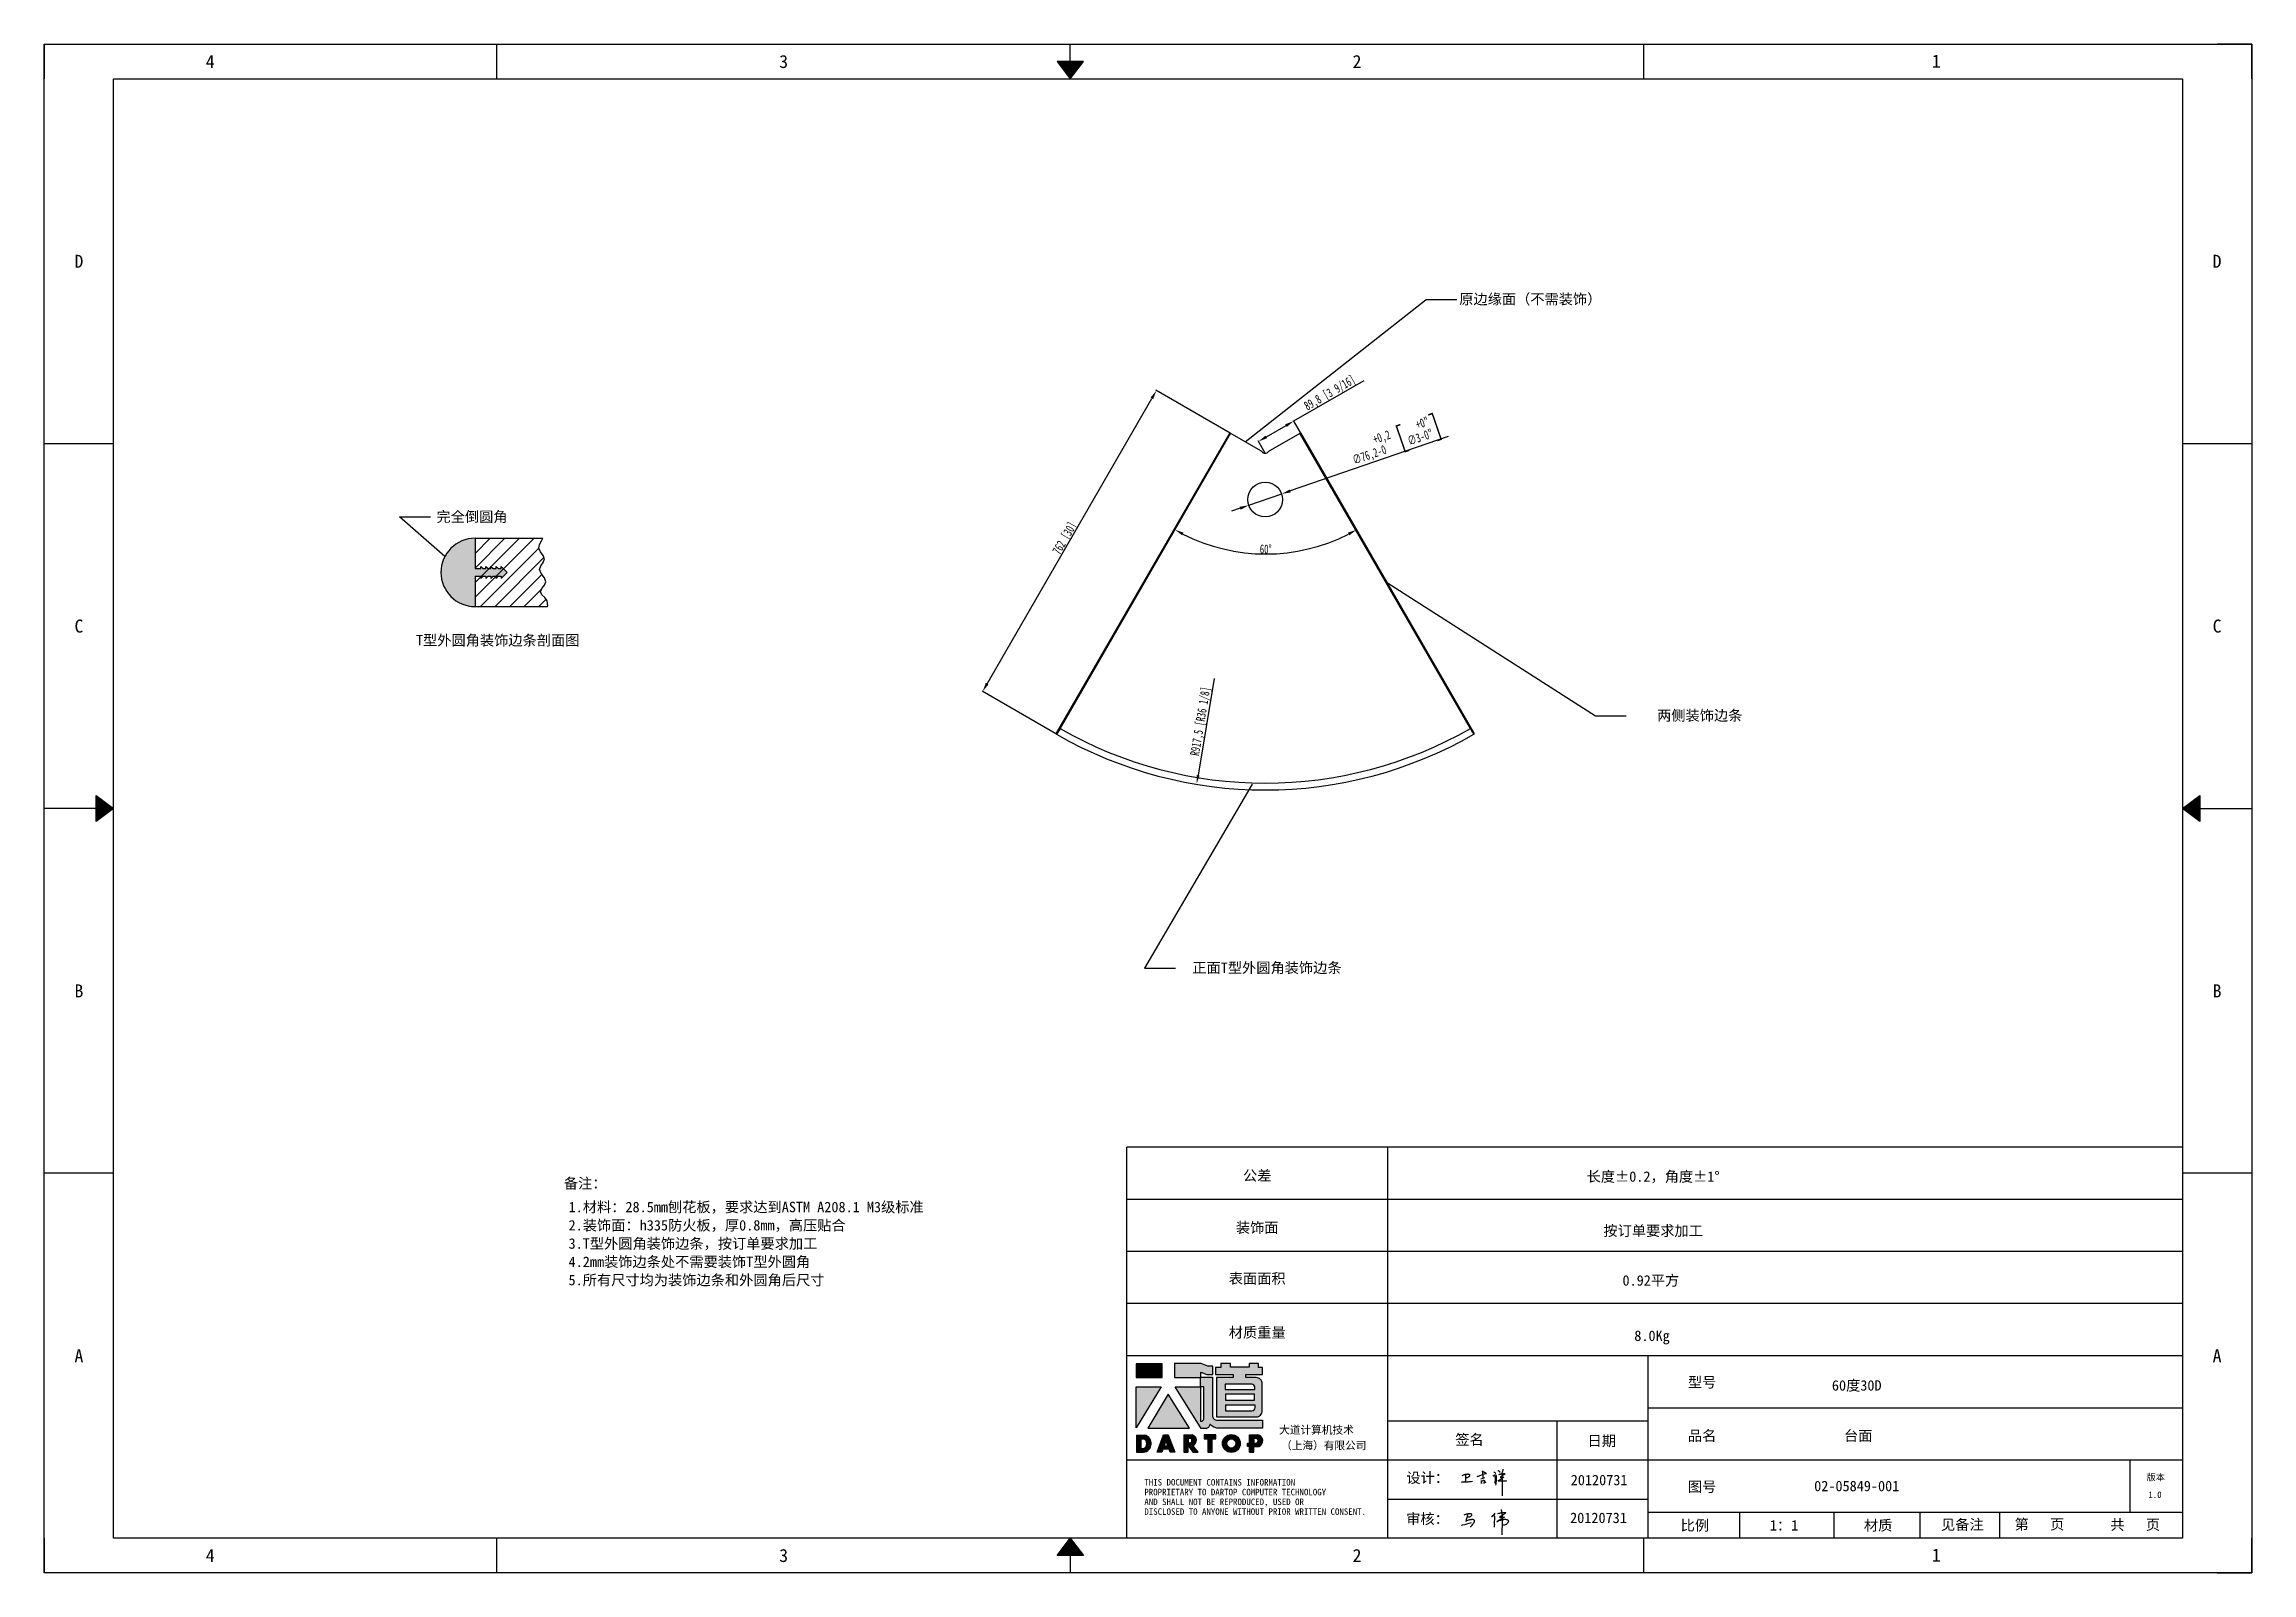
# Model space of a CAD drawing. Header units: inches. Extents: x 777 to 29406, y -38596 to 2393.
# Drawn here: x 6895 to 11733, y -957 to 2393 of the extents above; entities that cross this region are included whole.
import ezdxf
from ezdxf.enums import TextEntityAlignment as Align

# ---------------------------------------------------------------- set-up
doc = ezdxf.new("R2010")
doc.units = ezdxf.units.IN
doc.header["$LTSCALE"] = 0.605
doc.header["$MEASUREMENT"] = 0
doc.header["$PDMODE"] = 3
doc.header["$PDSIZE"] = 0.25
doc.linetypes.add('DOT', pattern=[0.2, 0.1, -0.1])
doc.layers.get('0').update_dxf_attribs({"linetype": 'CONTINUOUS'})
doc.layers.get('Defpoints').update_dxf_attribs({"linetype": 'CONTINUOUS'})
for name, color, linetype in [('02-05848-001_DXF_HATCHING', 7, 'CONTINUOUS'), ('02-05848-001_DXF_TEXT', 7, 'CONTINUOUS'), ('02-05849-001DXF_CONTINUOUS_LINE', 7, 'CONTINUOUS'), ('4', 7, 'CONTINUOUS'), ('print', 30, 'CONTINUOUS')]:
    doc.layers.add(name, color=color, linetype=linetype)
doc.layers.add('dim', color=2, linetype='CONTINUOUS', lineweight=9)
doc.styles.add('Dartop', font='')
doc.styles.add('hzHT', font='simhei.ttf')
doc.styles.get("Standard").update_dxf_attribs({"font": 'txt', "width": 0.7})
doc.styles.get('Dartop').set_extended_font_data('FangSong_GB2312')
doc.dimstyles.new('ISO-25', dxfattribs={"dimtxt": 20, "dimasz": 20, "dimexe": 1.25, "dimexo": 0.625, "dimtad": 1, "dimdec": 1, "dimtxsty": 'Standard', "dimcen": 2.5, "dimadec": 0, "dimazin": 0, "dimtfac": 1, "dimtdec": 1, "dimtmove": 0, "dimatfit": 3, "dimfxl": 0, "dimarcsym": 0})
doc.dimstyles.get("Standard").update_dxf_attribs({"dimtxt": 0.1, "dimasz": 0.125, "dimexe": 0.18, "dimexo": 0.0625, "dimgap": 0.09, "dimtad": 0, "dimtih": 1, "dimtoh": 1, "dimdec": 3, "dimzin": 4, "dimdsep": 46, "dimtxsty": 'Standard', "dimblk": '_FILLED', "dimblk1": '_FILLED', "dimblk2": '_FILLED', "dimcen": 0.09, "dimadec": 0, "dimazin": 0, "dimtol": 1, "dimtp": 0.008, "dimtm": 0.008, "dimtfac": 1, "dimtdec": 3, "dimtofl": 0, "dimtmove": 0, "dimatfit": 3, "dimldrblk": '_FILLED', "dimfxl": 0, "dimtolj": 1, "dimtzin": 4, "dimarcsym": 0})

msp = doc.modelspace()

# ---------------------------------------------------------------- texts
at = {"color": 0}
for s, height, style, p in [('4', 28.55, 'Dartop', (7259.39, 2355.13)), ('3', 28.55, 'Dartop', (8515.78, 2355.13)), ('2', 28.55, 'Dartop', (9772.16, 2355.13)), ('1', 28.55, 'Dartop', (11041.56, 2356.04)), ('D', 28.55, 'Dartop', (6971.64, 1917.3)), ('D', 28.55, 'Dartop', (11656.73, 1917.3)), ('C', 28.55, 'Dartop', (6971.64, 1117.78)), ('C', 28.55, 'Dartop', (11656.73, 1117.78)), ('T型外圆角装饰边条剖面图', 22.8433, 'hzHT', (7889.32, 1086.78)), ('B', 28.55, 'Dartop', (6971.64, 318.27)), ('B', 28.55, 'Dartop', (11656.73, 318.27)), ('备注：', 22.843, 'hzHT', (8080.98, -103.38)), ('公差', 22.843, 'hzHT', (9553.49, -86.5)), ('长度%%P0.2，角度%%P1%%D', 22.8433, 'hzHT', (10421.05, -88.56)), ('1.材料：28.5mm刨花板，要求达到ASTM A208.1 M3级标准', 22.8433, 'hzHT', (8433.66, -155.37)), ('2.装饰面：h335防火板，厚0.8mm，高压贴合           ', 22.8433, 'hzHT', (8433.66, -195.37)), ('装饰面', 22.843, 'hzHT', (9553.49, -200.37)), ('按订单要求加工', 22.843, 'hzHT', (10421.05, -207.34)), ('3.T型外圆角装饰边条，按订单要求加工               ', 22.8433, 'hzHT', (8433.66, -235.37)), ('4.2mm装饰边条处不需要装饰T型外圆角                ', 22.8433, 'hzHT', (8433.66, -275.37)), ('5.所有尺寸均为装饰边条和外圆角后尺寸              ', 22.8433, 'hzHT', (8433.66, -315.37)), ('表面面积', 22.843, 'hzHT', (9553.49, -312.05)), ('0.92平方', 22.843, 'hzHT', (10416.09, -316.22)), ('材质重量', 22.843, 'hzHT', (9553.49, -430.3)), ('8.0Kg', 22.843, 'hzHT', (10418.57, -437.48)), ('A', 28.55, 'Dartop', (6971.64, -481.25)), ('A', 28.55, 'Dartop', (11656.73, -481.25)), ('型号', 22.843, 'hzHT', (10528.39, -539.36)), ('60度30D', 22.843, 'hzHT', (10867.14, -546.36)), ('签名', 22.843, 'hzHT', (10018.64, -664.99)), ('日期', 22.843, 'hzHT', (10308.5, -667.8)), ('品名', 22.843, 'hzHT', (10528.39, -656.62)), ('台面', 22.843, 'hzHT', (10870.33, -656.62)), ('20120731', 22.843, 'hzHT', (10302.64, -753.68)), ('图号', 22.843, 'hzHT', (10528.39, -768.28)), ('02-05849-001', 22.8433, 'hzHT', (10867.14, -766.79)), ('版本', 14.277, 'hzHT', (11522.38, -747.59)), ('1.0', 14.277, 'Dartop', (11520.66, -785.74)), ('20120731', 22.843, 'hzHT', (10301.27, -836.57)), ('比例', 22.843, 'hzHT', (10512.46, -853.05)), ('1：1', 22.843, 'hzHT', (10707.74, -853.05)), ('材质', 22.843, 'hzHT', (10914.08, -853.05)), ('见备注', 22.843, 'hzHT', (11098.61, -851.37)), ('第   页', 22.843, 'hzHT', (11267.45, -850.68)), ('共   页', 22.843, 'hzHT', (11477.29, -851.51)), ('4', 28.55, 'Dartop', (7259.39, -919.08)), ('3', 28.55, 'Dartop', (8515.78, -919.08)), ('2', 28.55, 'Dartop', (9772.16, -919.08)), ('1', 28.55, 'Dartop', (11041.56, -918.17))]:
    msp.add_text(s, height=height, dxfattribs=dict(at, style=style)).set_placement(p, align=Align.MIDDLE_CENTER)
at = {"color": 0, "style": 'hzHT'}
for s, height, p in [('THIS DOCUMENT CONTAINS INFORMATION', 14.2771, (9306.25, -765.79)), ('PROPRIETARY TO DARTOP COMPUTER TECHNOLOGY', 14.2771, (9306.25, -787.21)), ('设计：', 22.843, (9880.26, -760.17)), ('AND SHALL NOT BE REPRODUCED, USED OR', 14.2771, (9306.25, -808.62)), ('DISCLOSED TO ANYONE WITHOUT PRIOR WRITTEN CONSENT.', 14.2771, (9306.25, -830.04)), ('审核：', 22.843, (9879.92, -850.12))]:
    msp.add_text(s, height=height, dxfattribs=at).set_placement(p)
at = {"layer": '4', "color": 0, "style": 'hzHT'}
for s, p in [('大道计算机技术', (9601.54, -652.39)), ('（上海）有限公司', (9605.85, -686.54))]:
    msp.add_text(s, height=17.132, dxfattribs=at).set_placement(p)
at = {"layer": 'dim', "color": 0, "style": 'hzHT'}
for s, height, p in [('原边缘面（不需装饰）', 22.843, (10151.92, 1834.46)), ('完全倒圆角', 22.843, (7833, 1357.52)), ('两侧装饰边条', 22.843, (10523.13, 922.02)), ('正面T型外圆角装饰边条', 22.8433, (9574.92, 369.04))]:
    msp.add_text(s, height=height, dxfattribs=at).set_placement(p, align=Align.MIDDLE_CENTER)

# ---------------------------------------------------------------- blocks, each defined once
blk = doc.blocks.new('_FILLED')
at = {"color": 0, "linetype": 'ByBlock'}
blk.add_solid([(0, 0), (-1, 0.16), (-1, -0.16)], dxfattribs=at)
blk = doc.blocks.new('*U5')
at = {"color": 254, "linetype": 'Continuous', "extrusion": (0, 0, -1)}
for points in [[(-17, 0.333), (-16.812, 0.25), (-17, 0.5)], [(-17, 0.333), (-17.188, 0.25), (-16.812, 0.25)], [(-17, 0.333), (-17, 0.5), (-17.188, 0.25)]]:
    blk.add_solid(points, dxfattribs=at)
blk = doc.blocks.new('*U4')
at = {"color": 254, "linetype": 'Continuous', "extrusion": (0, 0, -1)}
for points in [[(-33.167, 11), (-33, 11), (-33.25, 11.188)], [(-33.167, 11), (-33.25, 11.188), (-33.25, 10.812)], [(-33.167, 11), (-33.25, 10.812), (-33, 11)]]:
    blk.add_solid(points, dxfattribs=at)
blk = doc.blocks.new('*U6')
at = {"color": 254, "linetype": 'Continuous'}
for points in [[(17, 21.667), (17.188, 21.75), (16.812, 21.75)], [(17, 21.667), (16.812, 21.75), (17, 21.5)], [(17, 21.667), (17, 21.5), (17.188, 21.75)]]:
    blk.add_solid(points, dxfattribs=at)
blk = doc.blocks.new('*U3')
at = {"color": 254, "linetype": 'Continuous', "extrusion": (0, 0, -1)}
for points in [[(-0.833, 11), (-0.75, 10.812), (-0.75, 11.188)], [(-0.833, 11), (-0.75, 11.188), (-1, 11)], [(-0.833, 11), (-1, 11), (-0.75, 10.812)]]:
    blk.add_solid(points, dxfattribs=at)
blk = doc.blocks.new('dadao')
for p, q in [((48, 19.2), (44.9, 10.4)), ((44.9, 10.4), (51.2, 10.4)), ((51.2, 10.4), (48, 19.2))]:
    blk.add_line(p, q)
for points in [[(41.8, 121.6), (41.8, 143.7), (-0.4, 143.7), (-0.4, 121.6), (41.8, 121.6)], [(104.8, 122), (104.8, 130.3), (114.1, 126.3), (124.2, 126.3), (124.2, 139.6), (115.9, 139.6), (105.1, 143.9), (61.5, 143.9)], [(61.7, 144), (61.7, 121.3), (103.9, 121.3)], [(113.4, 38.7), (105.1, 38.7), (63, 106.5), (103.9, 106.5), (103.9, 120.9), (103.9, 121.3)], [(109.7, 53.6), (109.7, 106.2), (104.3, 106.2), (104.3, 50.4), (106.6, 50.4)], [(144.6, 94.4), (144.6, 84.8), (192, 84.8), (192, 94.1), (144.9, 94.1)], [(120.2, 45), (119.5, 45), (119.5, 44.6)], [(0, 28), (0, 0), (11.8, 0)], [(0.1, 28), (14, 28)], [(7.1, 21.8), (7.1, 6.1), (12, 6.1)], [(7.1, 21.8), (11.4, 21.8)], [(76.8, 28.2), (76.8, 0), (84.1, 0), (84.1, 11.1), (91.6, -0.1), (100.3, -0.1), (91.7, 11.1)], [(76.8, 28.2), (90.6, 28.2)], [(84, 22.7), (84, 15.3), (87.2, 15.3)], [(84, 22.7), (87.3, 22.7)], [(183.7, 0), (183.7, 9.6), (180.6, 9.6), (180.6, 14.9), (183.8, 14.9), (183.8, 28.1), (196.1, 28.1), (196.5, 28.1)], [(183.7, 0), (190.9, 0), (190.9, 9.6), (198.8, 9.6)], [(194.9, 22.3), (190.8, 22.3), (190.8, 15), (194.4, 15)]]:
    blk.add_lwpolyline(points)
blk.add_lwpolyline([(137.1, 144.2), (137.1, 137.9), (128.3, 137.9), (128.3, 126.5), (157.3, 126.5), (157.3, 121.5), (130.3, 121.5), (130.3, 57.5), (194.4, 57.5, 0.414214), (204.4, 67.5), (204.4, 111.3, 0.414214), (194.4, 121.3), (177.5, 121.3), (177.5, 126.3), (204.7, 126.3), (204.7, 137.7), (198.2, 137.7), (198.2, 143.9), (183.3, 143.9), (183.3, 138), (153, 138), (153, 144.2), (137.1, 144.2)], format="xyb", close=True)
for points in [[(104.8, 122), (123.4, 122), (123.4, 60, 0.414214), (131.4, 52), (204.8, 52), (204.8, 39.1), (131.7, 39.1)], [(144.3, 110.8), (144.3, 101.8), (192.3, 101.8), (192.3, 105.5, 0.414214), (187.3, 110.5), (144.3, 110.5)], [(144.6, 77), (144.6, 67.5), (187.6, 67.5, 0.414214), (192.6, 72.5), (192.6, 76.4), (144.6, 76.4)]]:
    blk.add_lwpolyline(points, format="xyb")
for points in [[(-0.3, 106.2), (40.4, 106.2), (-0.3, 39.7), (-0.3, 106.2)], [(51.7, 94.1), (18.4, 39.3), (86.2, 39.3)], [(43.8, 28.2), (51.8, 28.2), (62.6, -0.1), (55, -0.1), (53.2, 5), (42.9, 5), (41.1, 0), (33.6, 0)], [(110, 28.1), (110, 21.9), (116, 21.9), (116, -0.1), (123.2, -0.1), (123.2, 22), (129.2, 22), (129.2, 28.1), (110, 28.1)]]:
    blk.add_lwpolyline(points, close=True)
for radius in [14.5, 7.44]:
    blk.add_circle((154.2, 14.2), radius)
for centre, radius, start, end in [((99.2, 60.7), 12.6, 305.6399, 325.969), ((111.6, 46.7), 8.19, 282.9811, 347.6627), ((136, 61.7), 22.9, 226.7358, 259.3209), ((8.5, 13.9), 8.49, 294.2143, 69.7177), ((9.6, 14.2), 14.4, 278.6604, 72.3203), ((86.4, 19), 3.8, 282.527, 76.7196), ((88.6, 19.4), 8.95, 290.6073, 77.2124), ((193.7, 18.7), 3.8, 280.9891, 72.5513), ((195.7, 18.6), 9.51, 288.8959, 85.2442)]:
    blk.add_arc(centre, radius, start, end)
blk = doc.blocks.new('h')
for p, q in [((20768.1, -2360.9), (20773, -2359.1)), ((20769.5, -2366.9), (20769.8, -2370.6)), ((20769.8, -2370.6), (20770.9, -2378)), ((20770.9, -2378), (20771.5, -2370.6)), ((20772.4, -2369.3), (20774.9, -2367.8)), ((20773, -2359.1), (20784.1, -2355.2)), ((20773.3, -2331.8), (20775.3, -2338.7)), ((20789.1, -2340.9), (20773.5, -2331.9)), ((20775.3, -2338.7), (20775.6, -2351.2)), ((20775.6, -2351.2), (20775.5, -2357.3)), ((20782.2, -2369.2), (20780, -2377.1)), ((20780, -2377.1), (20788.3, -2371.3)), ((20780.1, -2366.4), (20780.8, -2366.4)), ((20781.9, -2367.4), (20782.2, -2369.2)), ((20845.7, -2343.5), (20848.4, -2353)), ((20848.9, -2370.3), (20847.9, -2424)), ((20848.4, -2353), (20848.9, -2370.3))]:
    blk.add_line(p, q)
for points in [[(20696.6, -2372.4, 0.002073), (20710.6, -2371.9, 0.016137), (20719.6, -2371.3, 0.008314), (20736.9, -2369.3)], [(20699.1, -2348.2, -0.029745), (20704.6, -2345.4, -0.046842), (20708.4, -2344.2, -0.00919), (20714.3, -2343, -0.018517), (20717.2, -2342.5, -0.037841), (20720.3, -2342.4, -0.039541), (20723.2, -2342.8, -0.149785), (20726, -2344.3, -0.204935), (20726.9, -2346.6, -0.074872), (20726.5, -2348.3, -0.061615), (20725.6, -2350.3, -0.034204), (20723.8, -2352.6, -0.045776), (20722.3, -2354.1, -0.054985), (20720.4, -2355.3, -0.036348), (20717.3, -2356.5, -0.067752), (20715.7, -2356.8, -0.043553), (20713.2, -2356.7)], [(20755, -2351.9, -0.024077), (20759.9, -2350.1, -0.013147), (20768.7, -2346.5, -0.00522), (20775.4, -2344.1, -0.018517), (20777.3, -2343.4, -0.008274), (20786.3, -2341, -0.039541), (20788.3, -2340.8, -0.079216), (20789.4, -2341, -0.204935)], [(20813.5, -2350.1, 0.007348), (20815.9, -2348.7, 0.008421), (20818, -2347.3, 0.009459), (20819.7, -2346.2, -0.016325), (20820.7, -2345.5, -0.173771), (20821.8, -2345.3, -0.085159), (20823.9, -2346, -0.125883), (20826, -2347.9, -0.160659), (20826.6, -2350.1, -0.010447), (20826.5, -2352.3, -0.008247), (20826.2, -2355.1, -0.002698), (20825.3, -2374, 0.001562), (20823.9, -2383.7, 0.016137)], [(20816.8, -2335, -0.053561), (20819.6, -2336.1, -0.075272), (20821.3, -2337.3, -0.005295), (20822.5, -2338.5, -0.009337), (20823.1, -2339.1, -0.026146), (20823.7, -2339.8, -0.016644), (20824.5, -2340.9)], [(20832.1, -2329.2, -0.053561), (20834.9, -2330.3, -0.075272), (20836.7, -2331.5, -0.005295), (20837.8, -2332.6, -0.009337), (20838.5, -2333.3, -0.026146), (20839, -2334, -0.016644), (20839.8, -2335.1)], [(20836, -2343.7, -0.02797), (20842.1, -2342.6, -0.048868), (20845.6, -2342.2, -0.00919), (20851.1, -2341.4, -0.018517), (20853.9, -2341.1, -0.037841), (20856.7, -2341.2, -0.039541), (20859.4, -2341.6, -0.018282), (20840.6, -2354.7, -0.000937)], [(20847.6, -2340.2, 0.021784), (20849.6, -2335.9, 0.028296), (20850.8, -2332.4, 0.008136), (20851.9, -2328.2, 0.028913), (20852.2, -2327, 0.08193), (20852.1, -2325.9, 0.075058), (20851.7, -2324.7, 0.275043)]]:
    blk.add_lwpolyline(points, format="xyb")
for points in [[(20711.3, -2343.5), (20711.3, -2343.5), (20711.5, -2355.8), (20710.7, -2368), (20710.6, -2371.9)], [(20821.5, -2350.6), (20822.4, -2359.2), (20822.2, -2364.9), (20821.7, -2369), (20821.3, -2376.3), (20823.6, -2368.5), (20827.2, -2366.3), (20829.5, -2366.3)], [(20840.6, -2354.7), (20850, -2354.7), (20855, -2354.3), (20845.9, -2361.1), (20840.5, -2364), (20833, -2367.5), (20863.2, -2367.4), (20865.9, -2367.3)]]:
    blk.add_lwpolyline(points)
for centre, radius, start, end in [((20773.7, -2371.2), 2.3, 121.9907, 163.60158), ((20787.5, -2406), 40.3, 100.61827, 108.24823), ((20780.8, -2367.6), 1.15, 9.4675, 90)]:
    blk.add_arc(centre, radius, start, end)
blk = doc.blocks.new('*D17')
at = {"layer": 'Defpoints', "color": 0, "transparency": 16777216}
for p in [(9571, 1676.2), (9420.5, 771.1)]:
    blk.add_point(p, dxfattribs=at)
at = {"layer": 'dim', "color": 0, "lineweight": -2, "transparency": 16777216}
blk.add_line((9459.1, 1002.8), (9423.8, 790.8), dxfattribs=at)
at = {"layer": 'dim', "color": 0, "transparency": 16777216}
blk.add_solid([(9420.5, 791.4), (9427.1, 790.3), (9420.5, 771.1)], dxfattribs=at)
at = {"layer": 'dim', "color": 0, "transparency": 16777216, "insert": (9431, 908.7), "char_height": 20, "attachment_point": 5, "rotation": 80.5582}
blk.add_mtext('R917,5 [R36 1/8]', dxfattribs=at)
blk = doc.blocks.new('*D18')
at = {"layer": 'Defpoints', "color": 0, "transparency": 16777216}
for p in [(9633.9, 1567.3), (9648.8, 1541.5), (9571, 1496.6)]:
    blk.add_point(p, dxfattribs=at)
at = {"layer": 'dim', "color": 0, "lineweight": -2, "transparency": 16777216}
for p, q in [((9633.9, 1567.3), (9787.7, 1656.1)), ((9573.5, 1532.4), (9616.6, 1557.3)), ((9648.5, 1542), (9633.3, 1568.4)), ((9570.7, 1497.1), (9555.5, 1523.5))]:
    blk.add_line(p, q, dxfattribs=at)
at = {"layer": 'dim', "color": 0, "transparency": 16777216}
for points in [[(9614.9, 1560.2), (9618.3, 1554.4), (9633.9, 1567.3)], [(9571.8, 1535.3), (9575.1, 1529.5), (9556.1, 1522.4)]]:
    blk.add_solid(points, dxfattribs=at)
at = {"layer": 'dim', "color": 0, "transparency": 16777216, "insert": (9713.3, 1627.3), "char_height": 20, "attachment_point": 5, "rotation": 30}
blk.add_mtext('89,8 [3 9/16]', dxfattribs=at)
blk = doc.blocks.new('*D19')
at = {"layer": 'Defpoints', "color": 0, "transparency": 16777216}
for p in [(9607.1, 1407.4), (9535, 1382.6)]:
    blk.add_point(p, dxfattribs=at)
at = {"layer": 'dim', "color": 0, "lineweight": -2, "transparency": 16777216}
for p, q in [((9972.1, 1533.4), (9626, 1413.9)), ((9535, 1382.6), (9607.1, 1407.4)), ((9516.1, 1376.1), (9497.2, 1369.5))]:
    blk.add_line(p, q, dxfattribs=at)
at = {"layer": 'dim', "color": 0, "transparency": 16777216}
for points in [[(9624.9, 1417.1), (9627.1, 1410.8), (9607.1, 1407.4)], [(9515, 1379.2), (9517.2, 1372.9), (9535, 1382.6)]]:
    blk.add_solid(points, dxfattribs=at)
at = {"layer": 'dim', "color": 0, "transparency": 16777216, "insert": (9858.5, 1523), "char_height": 20, "attachment_point": 5, "rotation": 19.0343}
blk.add_mtext('∅76,2\\S+0,2^ -0; {\\o\\l\\H48.000000;[}∅3\\S+0"^ -0";{\\o\\l\\H48.000000;]}', dxfattribs=at)
blk = doc.blocks.new('*D20')
at = {"layer": 'Defpoints', "color": 0, "transparency": 16777216}
for p in [(9332.7, 1634.2), (9495, 1540.5), (9114, 880.6)]:
    blk.add_point(p, dxfattribs=at)
at = {"layer": 'dim', "color": 0, "lineweight": -2, "transparency": 16777216}
for p, q in [((8961.7, 991.6), (9322.7, 1616.9)), ((9494.5, 1540.8), (9331.6, 1634.8)), ((9113.5, 880.9), (8950.6, 974.9))]:
    blk.add_line(p, q, dxfattribs=at)
at = {"layer": 'dim', "color": 0, "transparency": 16777216}
for points in [[(9319.8, 1618.5), (9325.6, 1615.2), (9332.7, 1634.2)], [(8958.8, 993.3), (8964.6, 989.9), (8951.7, 974.3)]]:
    blk.add_solid(points, dxfattribs=at)
at = {"layer": 'dim', "color": 0, "transparency": 16777216, "insert": (9133, 1309.6), "char_height": 20, "attachment_point": 5, "rotation": 60}
blk.add_mtext('762 [30]', dxfattribs=at)
blk = doc.blocks.new('*D21')
at = {"layer": 'Defpoints', "color": 0, "transparency": 16777216}
for p in [(9495, 1540.5), (9648.8, 1541.5), (9503, 1281.8), (9121.5, 893.5), (10028.8, 883.3)]:
    blk.add_point(p, dxfattribs=at)
at = {"layer": 'dim', "color": 0, "lineweight": -2, "transparency": 16777216}
blk.add_arc((9572.2, 1674.2), 398.4, 242.8768, 297.1232, dxfattribs=at)
at = {"layer": 'dim', "color": 0, "transparency": 16777216}
for points in [[(9389, 1316.7), (9392.2, 1322.5), (9373, 1329.2)], [(9752.2, 1322.5), (9755.4, 1316.7), (9771.4, 1329.2)]]:
    blk.add_solid(points, dxfattribs=at)
at = {"layer": 'dim', "color": 0, "transparency": 16777216, "insert": (9572.2, 1286.4), "char_height": 20, "attachment_point": 5}
blk.add_mtext('60°', dxfattribs=at)

# ---------------------------------------------------------------- dimensions: what is measured, and where the dimension line sits
at = {"layer": 'dim'}
dim = msp.add_radius_dim(center=(9571.05, 1676.18), mpoint=(9420.53, 771.09), dimstyle='ISO-25', dxfattribs=at)
dim.commit()
dim.dimension.update_dxf_attribs({"geometry": '*D17', "text_midpoint": (9443.08, 906.69), "dimtype": 164})
for p1, p2, distance, picture, middle in [((9571.05, 1496.6), (9648.8, 1541.5), 29.79, '*D18', (9713.32, 1627.34)), ((9114.03, 880.58), (9495.03, 1540.49), 187.42, '*D20', (9133.01, 1309.56))]:
    dim = msp.add_aligned_dim(p1=p1, p2=p2, distance=distance, dimstyle='ISO-25', dxfattribs=at)
    dim.commit()
    dim.dimension.update_dxf_attribs({"geometry": picture, "text_midpoint": middle})
dim = msp.add_diameter_dim_2p(p1=(9535.03, 1382.58), p2=(9607.06, 1407.43), dimstyle='ISO-25', override={"dimgap": 0.625, "dimtol": 1, "dimlim": 0, "dimtp": 0.2, "dimtm": 1e-09}, dxfattribs=at)
dim.commit()
dim.dimension.update_dxf_attribs({"geometry": '*D19', "text_midpoint": (9867.4, 1497.24), "dimtype": 163})
dim = msp.add_angular_dim_2l(base=(9503.03, 1281.85), line1=((10028.8, 883.32), (9648.8, 1541.5)), line2=((9495.02, 1540.49), (9121.5, 893.54)), dimstyle='ISO-25', dxfattribs=at)
dim.commit()
dim.dimension.update_dxf_attribs({"geometry": '*D21', "text_midpoint": (9572.2, 1286.42)})

# ---------------------------------------------------------------- hatches: boundary and pattern name
for points in [[(9345.12, -498.93), (9288.17, -498.93), (9288.17, -528.69), (9345.12, -528.69)], [(9343.29, -549.51), (9288.32, -549.51), (9288.32, -639.26)], [(9358.52, -565.8), (9313.59, -639.86), (9405.09, -639.86)], [(9463.19, -655.01), (9437.18, -655.01), (9437.18, -663.26), (9445.3, -663.26), (9445.3, -692.99), (9455.01, -692.99), (9455.01, -663.24), (9463.19, -663.24)]]:
    msp.add_hatch(color=0).paths.add_polyline_path(points)
h = msp.add_hatch(color=0)
h.paths.add_polyline_path([(9430.23, -517.02), (9442.81, -522.45), (9456.39, -522.45), (9456.39, -504.46), (9445.18, -504.46), (9430.57, -498.69), (9372.03, -498.69), (9372.03, -529.11), (9428.99, -529.11), (9428.99, -529.73), (9428.99, -549.17), (9373.76, -549.17), (9430.57, -640.6), (9441.82, -640.6, 0.2793748), (9450.03, -632.61), (9450.03, -632.19), (9451.03, -632.19, 0.1431454), (9466.51, -640.07), (9565.24, -640.07), (9565.24, -622.73), (9466.09, -622.73, -0.4142136), (9455.29, -611.94), (9455.29, -528.15), (9430.23, -528.15)])
h.paths.add_polyline_path([(9429.57, -549.56), (9436.81, -549.56), (9436.81, -620.52, -0.0889357), (9432.61, -624.84), (9429.54, -624.84)], flags=16)
h = msp.add_hatch(color=0)
h.paths.add_polyline_path([(9565.07, -506.98), (9556.28, -506.98), (9556.28, -498.62), (9536.21, -498.62), (9536.21, -506.56), (9495.22, -506.56), (9495.22, -498.21), (9473.75, -498.21), (9473.75, -506.72), (9461.89, -506.72), (9461.89, -522.12), (9501.03, -522.12), (9501.03, -528.93), (9464.56, -528.93), (9464.56, -615.19), (9551.15, -615.19, 0.4142136), (9564.65, -601.69), (9564.65, -542.62, 0.4142136), (9551.15, -529.12), (9528.26, -529.12), (9528.26, -522.44), (9565.07, -522.44)])
h.paths.add_polyline_path([(9541.59, -543.75, -0.4142136), (9548.33, -550.5), (9548.33, -555.45), (9483.5, -555.45), (9483.5, -543.75)], flags=16)
h.paths.add_polyline_path([(9547.92, -565.89), (9547.92, -578.42), (9483.92, -578.42), (9483.92, -565.89)], flags=16)
h.paths.add_polyline_path([(9548.75, -589.71), (9548.75, -595.07, -0.4142136), (9542, -601.82), (9483.92, -601.82), (9483.92, -589.71)], flags=16)
h = msp.add_hatch(color=0)
h.paths.add_polyline_path([(9307.58, -655.14), (9288.72, -655.14), (9288.72, -692.87), (9304.6, -692.87, 0.7930159)])
h.paths.add_polyline_path([(9304.88, -684.61), (9298.29, -684.61), (9298.29, -663.41), (9304.16, -663.41, -0.6713609)], flags=16)
h = msp.add_hatch(color=0)
h.paths.add_polyline_path([(9358.67, -654.83), (9347.9, -654.83), (9334.06, -692.92), (9344.26, -692.92), (9346.66, -686.17), (9360.47, -686.17), (9362.92, -693), (9373.19, -693)])
h.paths.add_polyline_path([(9357.83, -678.89), (9349.27, -678.89), (9353.47, -666.93)], flags=16)
h = msp.add_hatch(color=0)
h.paths.add_polyline_path([(9410.98, -654.86), (9392.43, -654.86), (9392.43, -692.94), (9402.23, -692.94), (9402.23, -677.84), (9412.31, -693.07), (9424.15, -693.07), (9412.56, -677.94, 0.7440549)])
h.paths.add_polyline_path([(9402.14, -672.21), (9402.14, -662.21), (9406.52, -662.21, -0.796809), (9406.46, -672.21)], flags=16)
h = msp.add_hatch(color=0)
h.paths.add_polyline_path([(9477.32, -673.76, 1), (9516.42, -673.76, 1)])
h.paths.add_polyline_path([(9506.91, -673.76, -1), (9486.83, -673.76, -1)], flags=16)
h = msp.add_hatch(color=0)
h.paths.add_polyline_path([(9553.92, -654.95), (9553.36, -654.95), (9536.82, -654.95), (9536.82, -672.72), (9532.44, -672.72), (9532.44, -679.93), (9536.75, -679.93), (9536.75, -692.87), (9546.4, -692.87), (9546.4, -679.88), (9557.01, -679.88, 0.8123038)])
h.paths.add_polyline_path([(9546.26, -672.67), (9546.26, -662.73), (9551.75, -662.73, -0.7782134), (9551.19, -672.67)], flags=16)
at = {"layer": '02-05848-001_DXF_HATCHING', "linetype": 'Continuous'}
h = msp.add_hatch(color=2, dxfattribs=at)
edge = h.paths.add_edge_path()
edge.add_line((7857.33, 1227.32), (7863.37, 1227.32))
edge.add_line((7863.37, 1227.32), (7863.37, 1222.27))
edge.add_line((7863.37, 1222.27), (7868.43, 1227.32))
edge.add_line((7868.43, 1227.32), (7874.47, 1227.32))
edge.add_line((7874.47, 1227.32), (7874.47, 1222.27))
edge.add_line((7874.47, 1222.27), (7879.53, 1227.32))
edge.add_line((7879.53, 1227.32), (7885.58, 1227.32))
edge.add_line((7885.58, 1227.32), (7885.58, 1222.27))
edge.add_line((7885.58, 1222.27), (7890.64, 1227.32))
edge.add_line((7890.64, 1227.32), (7896.68, 1227.32))
edge.add_line((7896.68, 1227.32), (7896.68, 1222.27))
edge.add_line((7896.68, 1222.27), (7909.95, 1235.5))
edge.add_line((7896.68, 1248.73), (7909.95, 1235.5))
edge.add_line((7896.68, 1243.69), (7896.68, 1248.73))
edge.add_line((7890.64, 1243.69), (7896.68, 1243.69))
edge.add_line((7885.58, 1248.73), (7890.64, 1243.69))
edge.add_line((7885.58, 1243.69), (7885.58, 1248.73))
edge.add_line((7879.53, 1243.69), (7885.58, 1243.69))
edge.add_line((7874.47, 1248.73), (7879.53, 1243.69))
edge.add_line((7874.47, 1243.69), (7874.47, 1248.73))
edge.add_line((7868.43, 1243.69), (7874.47, 1243.69))
edge.add_line((7863.37, 1248.73), (7868.43, 1243.69))
edge.add_line((7863.37, 1243.69), (7863.37, 1248.73))
edge.add_line((7857.33, 1243.69), (7863.37, 1243.69))
edge.add_line((7852.27, 1248.73), (7857.33, 1243.69))
edge.add_line((7852.27, 1243.69), (7852.27, 1248.73))
edge.add_line((7839.7, 1243.69), (7852.27, 1243.69))
edge.add_line((7839.7, 1310.31), (7839.7, 1243.69))
edge.add_arc((7839.7, 1235.5), 74.8, 90, 270)
edge.add_line((7839.7, 1227.32), (7839.7, 1160.7))
edge.add_line((7839.7, 1227.32), (7852.27, 1227.32))
edge.add_line((7852.27, 1227.32), (7852.27, 1222.27))
edge.add_line((7852.27, 1222.27), (7857.33, 1227.32))

# ---------------------------------------------------------------- linework, layer by layer
at = {"color": 0, "linetype": 'DOT'}
for p, q in [((6895.5, 2393.2), (11656.73, 2393.2)), ((6895.5, -881.01), (6895.5, 2317.06)), ((11732.88, 2317.06), (11732.88, -881.01)), ((11656.73, -957.15), (6895.5, -957.15))]:
    msp.add_line(p, q, dxfattribs=at)
at = {"color": 0}
for p, q in [((6895.5, 2393.2), (6895.5, 2317.06)), ((7887.59, 2317.06), (7887.59, 2393.2)), ((9143.97, 2355.13), (9143.97, 2393.2)), ((10400.35, 2317.06), (10400.35, 2393.2)), ((11732.88, 2393.2), (11656.73, 2393.2)), ((11732.88, 2317.06), (11732.88, 2393.2)), ((7047.79, -881.01), (7047.79, 2317.06)), ((7047.79, 2317.06), (11580.59, 2317.06)), ((11580.59, 2317.06), (11580.59, -881.01)), ((7047.79, 1517.54), (6895.5, 1517.54)), ((11732.88, 1517.54), (11580.59, 1517.54)), ((7009.71, 718.03), (6895.5, 718.03)), ((11618.66, 718.03), (11732.88, 718.03)), ((9267.7, -881.01), (9267.7, -24.38)), ((11580.59, -24.38), (9267.7, -24.38)), ((9838.79, -24.38), (9838.79, -881.01)), ((7047.79, -81.49), (6895.5, -81.49)), ((11732.88, -81.49), (11580.59, -81.49)), ((11580.59, -138.6), (9267.7, -138.6)), ((11580.59, -252.82), (9267.7, -252.82)), ((11580.59, -367.03), (9267.7, -367.03)), ((11580.59, -481.25), (9267.7, -481.25)), ((10409.87, -881.01), (10409.87, -481.25)), ((9838.79, -624.02), (10409.87, -624.02)), ((10209.99, -624.02), (10209.99, -881.01)), ((10409.87, -595.47), (11580.59, -595.47)), ((9267.7, -709.68), (9838.79, -709.68)), ((9838.79, -709.68), (11580.59, -709.68)), ((11466.37, -823.9), (11466.37, -709.68)), ((9838.79, -795.35), (10409.87, -795.35)), ((10409.87, -823.9), (11580.59, -823.9)), ((10610.79, -881.01), (10610.79, -823.9)), ((10817.85, -881.01), (10817.85, -823.9)), ((11006.09, -881.01), (11006.09, -823.9)), ((11180.83, -881.01), (11180.83, -823.9)), ((6895.5, -881.01), (6895.5, -957.15)), ((11580.59, -881.01), (7047.79, -881.01)), ((7887.59, -957.15), (7887.59, -881.01)), ((9143.97, -919.08), (9143.97, -957.15)), ((10400.35, -957.15), (10400.35, -881.01)), ((11732.88, -957.15), (11732.88, -881.01)), ((11656.73, -957.15), (11732.88, -957.15))]:
    msp.add_line(p, q, dxfattribs=at)
at = {"color": 2, "linetype": 'Continuous'}
for p, q in [((7839.7, 1277.04), (7872.96, 1310.31)), ((7839.7, 1245.02), (7904.98, 1310.31)), ((7839.7, 1212.99), (7937.01, 1310.31)), ((7839.7, 1180.96), (7969.04, 1310.31)), ((7851.46, 1160.7), (7979.17, 1288.41)), ((7883.49, 1160.7), (7990.63, 1267.84)), ((7915.52, 1160.7), (7985.86, 1231.04)), ((7947.54, 1160.7), (7985.35, 1198.51)), ((7979.57, 1160.7), (7995.42, 1176.55))]:
    msp.add_line(p, q, dxfattribs=at)
at = {"color": 7, "linetype": 'Continuous'}
for p, q in [((7839.7, 1310.31), (7839.7, 1243.69)), ((7839.7, 1310.31), (7988.08, 1310.31)), ((7985.35, 1304.65), (7988.08, 1310.31)), ((7979.11, 1288.53), (7980.7, 1296.51)), ((7982.95, 1280.62), (7979.11, 1288.53)), ((7980.7, 1296.51), (7985.35, 1304.65)), ((7988.79, 1272.77), (7982.95, 1280.62)), ((7991.72, 1264.88), (7988.79, 1272.77)), ((7988.84, 1257.3), (7991.72, 1264.88)), ((7839.7, 1243.69), (7852.27, 1243.69)), ((7839.7, 1227.32), (7839.7, 1160.7)), ((7839.7, 1227.32), (7852.27, 1227.32)), ((7852.27, 1243.69), (7852.27, 1248.73)), ((7852.27, 1248.73), (7857.33, 1243.69)), ((7852.27, 1222.27), (7857.33, 1227.32)), ((7852.27, 1227.32), (7852.27, 1222.27)), ((7857.33, 1243.69), (7863.37, 1243.69)), ((7857.33, 1227.32), (7863.37, 1227.32)), ((7863.37, 1243.69), (7863.37, 1248.73)), ((7863.37, 1248.73), (7868.43, 1243.69)), ((7863.37, 1222.27), (7868.43, 1227.32)), ((7863.37, 1227.32), (7863.37, 1222.27)), ((7868.43, 1243.69), (7874.47, 1243.69)), ((7868.43, 1227.32), (7874.47, 1227.32)), ((7874.47, 1243.69), (7874.47, 1248.73)), ((7874.47, 1248.73), (7879.53, 1243.69)), ((7874.47, 1222.27), (7879.53, 1227.32)), ((7874.47, 1227.32), (7874.47, 1222.27)), ((7879.53, 1243.69), (7885.58, 1243.69)), ((7879.53, 1227.32), (7885.58, 1227.32)), ((7885.58, 1243.69), (7885.58, 1248.73)), ((7885.58, 1248.73), (7890.64, 1243.69)), ((7885.58, 1222.27), (7890.64, 1227.32)), ((7885.58, 1227.32), (7885.58, 1222.27)), ((7890.64, 1243.69), (7896.68, 1243.69)), ((7890.64, 1227.32), (7896.68, 1227.32)), ((7896.68, 1243.69), (7896.68, 1248.73)), ((7896.68, 1248.73), (7909.95, 1235.5)), ((7896.68, 1222.27), (7909.95, 1235.5)), ((7896.68, 1227.32), (7896.68, 1222.27)), ((7980.69, 1242.03), (7983.6, 1249.65)), ((7984.49, 1232.81), (7980.69, 1242.03)), ((7983.6, 1249.65), (7988.84, 1257.3)), ((7991.6, 1223.65), (7984.49, 1232.81)), ((7991.48, 1207.16), (7994.88, 1214.44)), ((7994.88, 1214.44), (7991.6, 1223.65)), ((7983.05, 1193.16), (7985.99, 1200)), ((7985.99, 1186.65), (7983.05, 1193.16)), ((7985.99, 1200), (7991.48, 1207.16)), ((7992.33, 1180.23), (7985.99, 1186.65)), ((7998.03, 1173.46), (7992.33, 1180.23)), ((7999.38, 1162.08), (7998.03, 1173.46)), ((7998.73, 1160.7), (7999.38, 1162.08)), ((7839.7, 1160.7), (7998.73, 1160.7))]:
    msp.add_line(p, q, dxfattribs=at)
for p, q in [((10088.34, -818.32), (10089.98, -832)), ((10084.04, -841.95), (10078.43, -844.99)), ((10088.08, -839.79), (10084.04, -841.95)), ((10084.27, -835.25), (10091.41, -835.25)), ((10095.21, -834.9), (10088.08, -839.79)), ((10090.24, -842.11), (10089.64, -873.56)), ((10089.98, -832), (10090.24, -842.11)), ((10091.41, -835.25), (10095.21, -834.9))]:
    msp.add_line(p, q)
at = {"color": 0}
for points in [[(9143.97, 2317.06), (9172.52, 2355.13), (9115.41, 2355.13), (9143.97, 2317.06)], [(7047.79, 718.03), (7009.71, 689.47), (7009.71, 746.58), (7047.79, 718.03)], [(11580.59, 718.03), (11618.66, 746.58), (11618.66, 689.47), (11580.59, 718.03)], [(9143.97, -881.01), (9172.52, -919.08), (9115.41, -919.08), (9143.97, -881.01)]]:
    msp.add_lwpolyline(points, close=True, dxfattribs=at)
for points in [[(10007.11, -830.31, -0.029745), (10010.38, -828.68, -0.0468422), (10012.59, -827.97, -0.0091902), (10016.04, -827.27, -0.0185172), (10017.77, -827.02, -0.0378406), (10019.55, -826.96, -0.0395413), (10021.25, -827.17, -0.1497852), (10022.9, -828.08, -0.2049352), (10023.41, -829.39, -0.0748717), (10023.22, -830.42, -0.0616146), (10022.66, -831.57, -0.0342039), (10021.63, -832.92, -0.0457759), (10020.72, -833.79, -0.054985), (10019.61, -834.48, -0.0363479), (10017.78, -835.21, -0.0677521), (10016.86, -835.37, -0.0435534), (10015.42, -835.3)], [(10078.43, -844.99, -0.029745), (10083.52, -842.43, -0.0468422), (10086.97, -841.32, -0.0091902), (10092.35, -840.24, -0.0185172), (10095.05, -839.85, -0.0378406), (10097.83, -839.76, -0.0395413), (10100.48, -840.09, -0.1497852), (10103.06, -841.5, -0.2049352), (10103.85, -843.54, -0.0748717), (10103.55, -845.16, -0.0616146), (10102.67, -846.94, -0.0342039), (10101.08, -849.05, -0.0457759), (10099.65, -850.41, -0.054985), (10097.93, -851.49, -0.0363479), (10095.07, -852.63, -0.0677521), (10093.64, -852.88, -0.0435534), (10091.39, -852.76)], [(10080.77, -826.83, -0.0279703), (10085.38, -825.98, -0.0488679), (10088.06, -825.69, -0.0091902), (10092.26, -825.07, -0.0185172), (10094.36, -824.88, -0.0378406), (10096.52, -824.92, -0.0395413), (10098.55, -825.29, -0.0182819), (10084.27, -835.25, -0.0009369)]]:
    msp.add_lwpolyline(points, format="xyb")
msp.add_lwpolyline([(10014.31, -827.6), (10014.31, -827.6), (10013.22, -834.29), (10011.42, -840.58), (10010.25, -844.44)])
at = {"color": 7, "linetype": 'Continuous'}
msp.add_arc((7839.7, 1235.5), 74.8, 90, 270, dxfattribs=at)
for centre, radius, start, end in [((9998.76, -840.94), 12.07, 281.07698, 291.21263), ((9733.4, 236.18), 1121.29, 283.91895, 284.97151), ((10028.69, -876.36), 36.86, 113.20245, 120.0175), ((10020.04, -856.18), 14.9, 102.47486, 113.20245), ((10041.63, -953.79), 114.87, 100.36867, 102.47486), ((10017.64, -846.59), 9.51, 283.81625, 294.03051), ((10026.05, -868.64), 28.31, 96.12534, 100.36867), ((10019.67, -851.29), 4.39, 294.83643, 309.90113), ((9961.21, -797.36), 83.89, 316.91956, 320.58866), ((10024.54, -854.58), 14.17, 87.45704, 96.12534), ((10024.6, -853.39), 12.98, 78.39957, 87.45704), ((10008.74, -838.11), 21.33, 324.09481, 331.37836), ((10026.43, -844.46), 3.86, 44.32465, 78.39957), ((10025.3, -846.48), 2.85, 319.57307, 337.48549), ((10017.45, -840.2), 12.81, 324.91067, 333.34843), ((10023.68, -842.53), 6.24, 326.76781, 340.87102), ((10027.66, -843.26), 2.14, 357.99839, 44.32465), ((10025.57, -843.19), 4.24, 340.87102, 357.99839), ((10038.95, -785.02), 56.38, 299.26546, 300.9495), ((10166.68, -1257.61), 435.33, 102.46592, 103.2053), ((9870.02, -623.82), 288.25, 313.36613, 315.29608), ((10983.16, -988.46), 920.05, 171.41017, 171.76808), ((10072.75, -834.39), 1.84, 52.37575, 91.29116), ((8451.52, -782.09), 1623.37, 357.56566, 358.05728), ((10072.12, -834.1), 2.11, 357.19683, 33.70518), ((10024.58, -830.99), 49.77, 352.91255, 354.80268), ((10043.24, -832.68), 31.02, 354.80268, 357.19683)]:
    msp.add_arc(centre, radius, start, end)
at = {"layer": '02-05849-001DXF_CONTINUOUS_LINE', "color": 7, "linetype": 'Continuous'}
for p, q in [((9493.29, 1541.5), (9113.29, 883.33)), ((9495.02, 1540.49), (9121.5, 893.54)), ((9493.29, 1541.5), (9560.98, 1502.41)), ((9581.11, 1502.41), (9648.8, 1541.5)), ((10020.59, 893.54), (9647.07, 1540.5)), ((10028.8, 883.32), (9648.8, 1541.5)), ((9114.1, 880.71), (9114.03, 880.58)), ((9115.85, 883.74), (9114.1, 880.71)), ((9121.5, 893.54), (9115.85, 883.74)), ((9121.5, 893.54), (9119.77, 894.54)), ((10020.59, 893.54), (10022.32, 894.54)), ((10026.24, 883.75), (10020.59, 893.54)), ((10027.12, 882.22), (10026.24, 883.75)), ((10028.07, 880.58), (10027.12, 882.22))]:
    msp.add_line(p, q, dxfattribs=at)
msp.add_circle((9571.05, 1395), 38.1, dxfattribs=at)
for centre, radius, start, end in [((9556.22, 1494.16), 9.52, 38.90942, 60), ((9571.05, 1506.13), 9.52, 218.90942, 321.09058), ((9585.87, 1494.16), 9.52, 120, 141.09058), ((9115.03, 882.32), 2.01, 150, 240.12559), ((9571.05, 1676.18), 917.52, 240.1256, 299.87482), ((9571.05, 1676.18), 902.56, 240.12738, 299.87304), ((10027.07, 882.32), 2, 299.87483, 30)]:
    msp.add_arc(centre, radius, start, end, dxfattribs=at)
at = {"layer": 'print'}
msp.add_lwpolyline([(6895.5, 2393.2), (11732.88, 2393.2), (11732.88, -957.15), (6895.5, -957.15)], close=True, dxfattribs=at)

# ---------------------------------------------------------------- block references
at = {"color": 0, "linetype": 'Continuous', "xscale": 152.2888407109637, "yscale": 152.2888407109637, "zscale": 152.2888407109637}
for name, p in [('*U6', (6555.06, -957.15)), ('*U3', (6895.5, -957.15)), ('*U4', (6555.06, -957.15)), ('*U5', (6555.06, -957.15))]:
    msp.add_blockref(name, p, dxfattribs=at)
at = {"color": 0}
for name, p, xscale, yscale, zscale in [('dadao', (9288.72, -692.87), 1.349832906196347, 1.349832906196347, 1.349832906196347), ('h', (-2120.79, 631.46), 0.585704211006083, 0.585704211006083, 0.585704211006083)]:
    msp.add_blockref(name, p, dxfattribs=dict(at, xscale=xscale, yscale=yscale, zscale=zscale))

msp.set_redraw_order([(e.dxf.handle, doc.entitydb.next_handle()) for e in msp.query("TEXT MTEXT ATTDEF DIMENSION ARC_DIMENSION")])  # texts and dimensions are drawn at this point

# ---------------------------------------------------------------- leaders
at = {"layer": '02-05848-001_DXF_TEXT', "color": 2, "linetype": 'Continuous'}
for points in [[(9527.13, 1521.95), (9923.44, 1833.42), (9990.93, 1833.42)], [(7773.37, 1270.09), (7674.46, 1357.24), (7741.96, 1357.24)], [(9838.8, 1212.41), (10294.65, 920.98), (10362.14, 920.98)], [(9542.35, 771.06), (9306.66, 368), (9374.16, 368)]]:
    msp.add_leader(points, dimstyle='Standard', override={"dimtad": 0}, dxfattribs=at)

doc.saveas('drawing.dxf')
